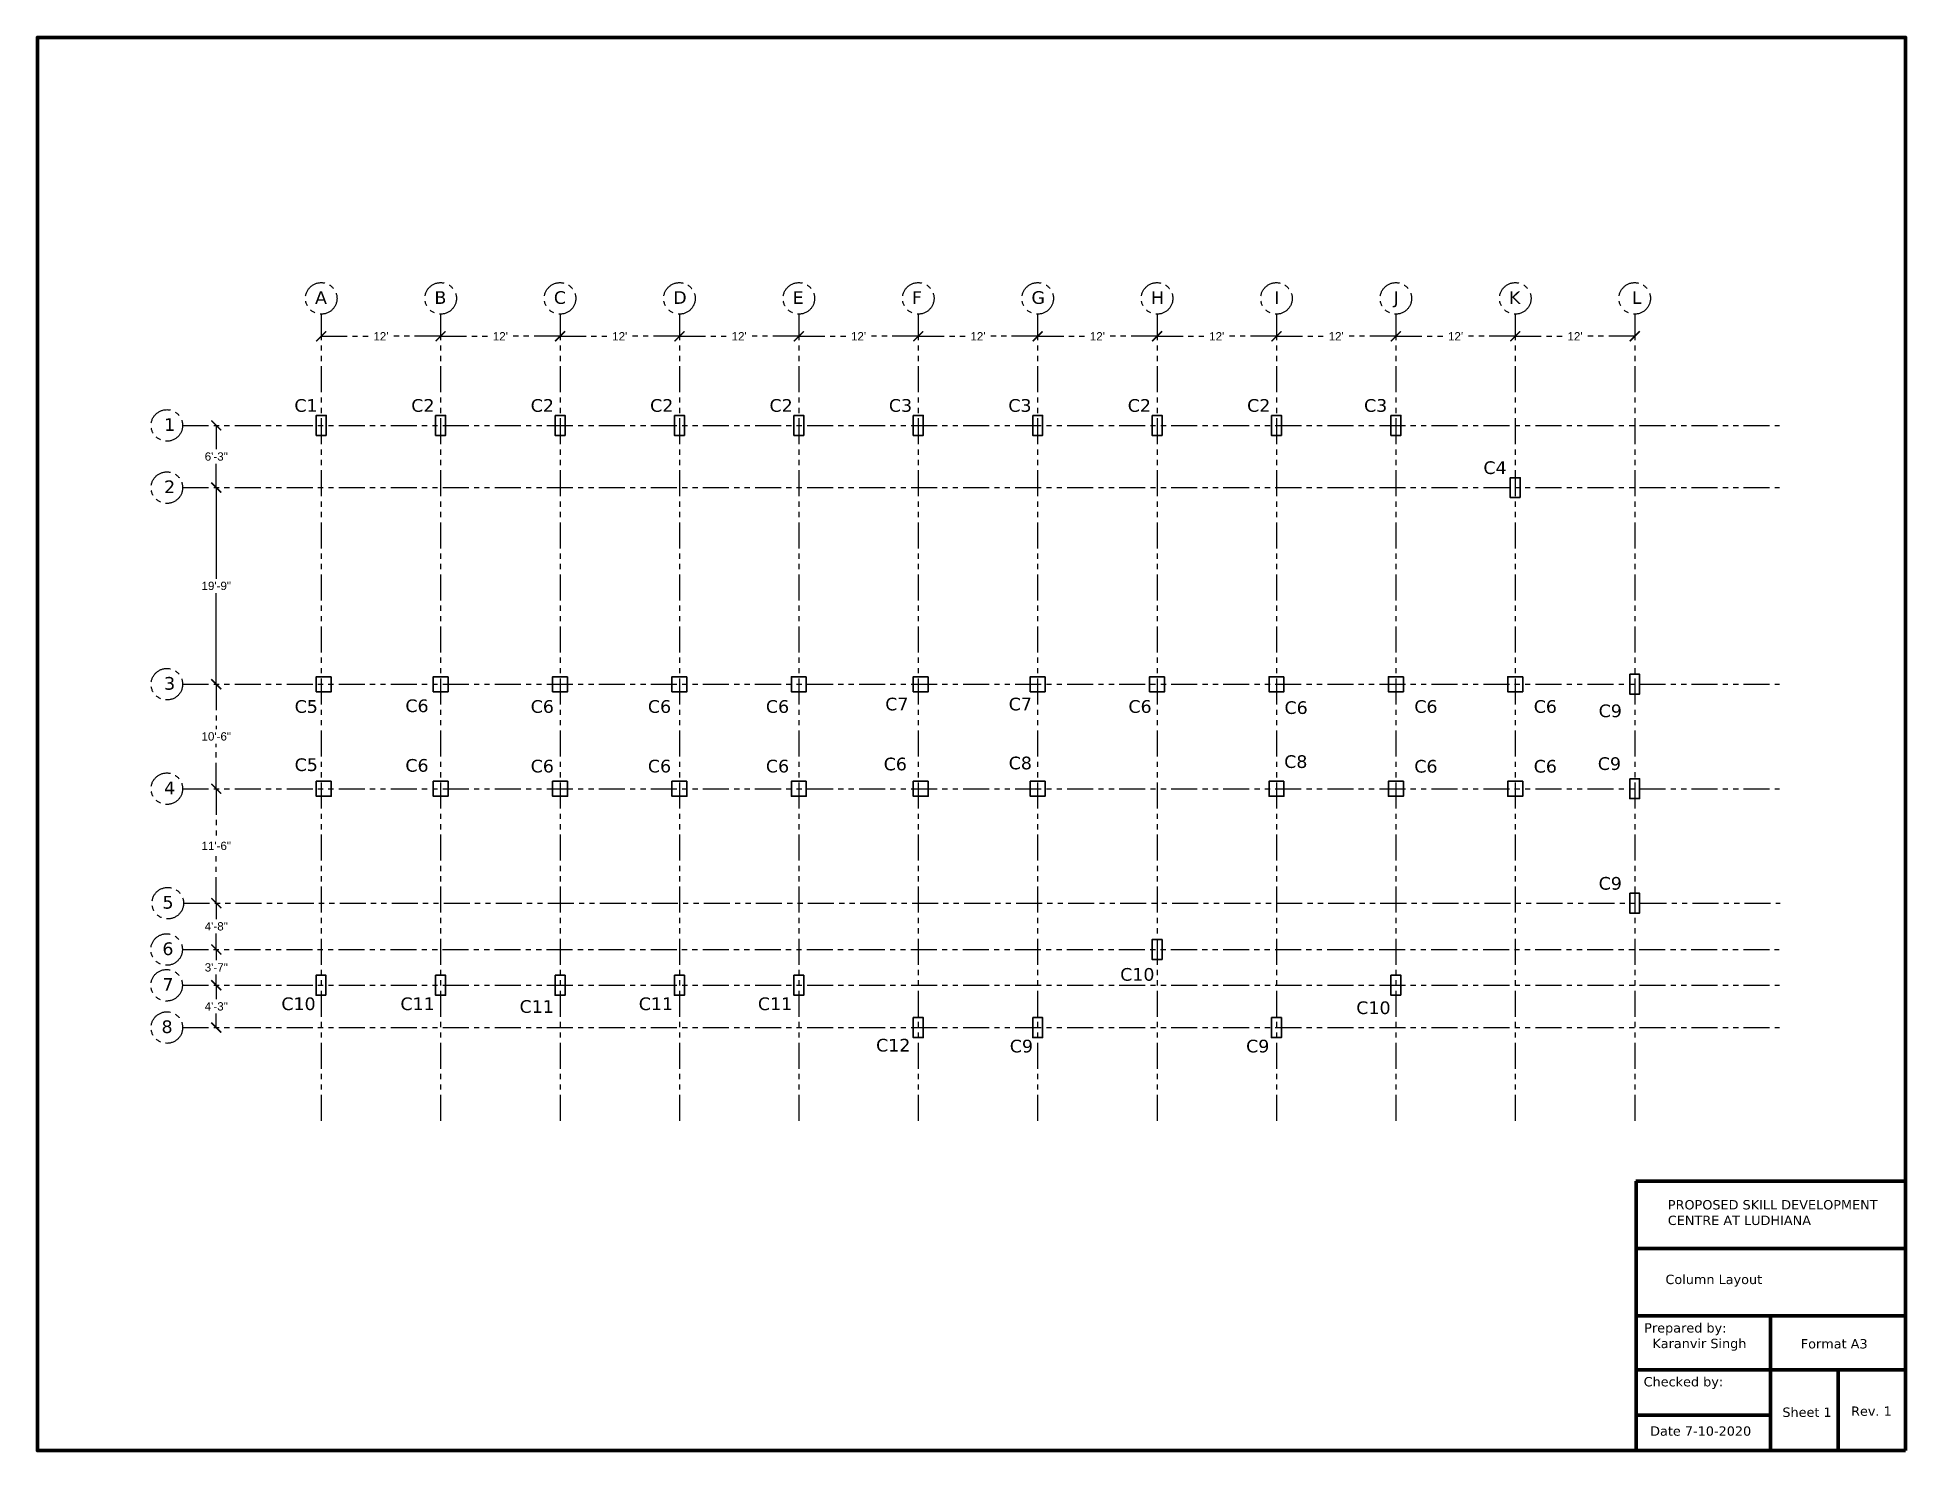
# Model space of a CAD drawing. Header units: feet. Extents: x 15113 to 123217, y -97269 to -8247.
# Drawn here: x 52892 to 55145, y -46489 to -44785 of the extents above; entities that cross this region are included whole.
import ezdxf

# ---------------------------------------------------------------- set-up
doc = ezdxf.new("R2010")
doc.units = ezdxf.units.FT
doc.header["$LTSCALE"] = 50.2
doc.header["$MEASUREMENT"] = 0
doc.header["$PDMODE"] = 3
doc.linetypes.add('PHANTOM2', pattern=[1.25, 0.625, -0.125, 0.125, -0.125, 0.125, -0.125])
doc.layers.get('0').update_dxf_attribs({"lineweight": 35})
for name, color, linetype, lineweight in [('drg seal', 250, 'Continuous', 120), ('Str Beam', 10, 'Continuous', 35), ('Str Column', 50, 'Continuous', 35), ('Str LBL', 3, 'Continuous', 35)]:
    doc.layers.add(name, color=color, linetype=linetype, lineweight=lineweight)
doc.layers.add('drg seal txt', color=7, linetype='Continuous')
doc.layers.add('Str grid', color=7, linetype='Continuous', true_color=0x17d337)
doc.styles.get("Standard").update_dxf_attribs({"font": 'arial.ttf'})
doc.dimstyles.new('Copy of Standard', dxfattribs={"dimscale": 40, "dimtxt": 0.25, "dimasz": 0.3, "dimexe": 0.18, "dimexo": 5, "dimgap": 0.09, "dimtad": 0, "dimtih": 1, "dimtoh": 1, "dimdec": 0, "dimzin": 0, "dimdsep": 46, "dimlunit": 4, "dimtxsty": 'Standard', "dimcen": 0.2, "dimse1": 1, "dimse2": 1, "dimadec": 0, "dimazin": 0, "dimtfac": 1, "dimtdec": 0, "dimtofl": 0, "dimtmove": 0, "dimatfit": 3, "dimfxl": 1, "dimtolj": 1, "dimtzin": 0, "dimarcsym": 0})

msp = doc.modelspace()

# ---------------------------------------------------------------- texts
at = {"layer": 'drg seal txt', "attachment_point": 1}
for s, insert, char_height, width in [('{\\fVerdana|b0|i0|c0|p34;A}', (53227.21058, -45091.23688), 15.2852164, 2687.8083334), ('{\\fVerdana|b0|i0|c0|p34;B}', (53371.21058, -45091.23648), 15.2852164, 2687.8083334), ('{\\fVerdana|b0|i0|c0|p34;C}', (53515.21058, -45091.23648), 15.2852164, 2687.8083334), ('{\\fVerdana|b0|i0|c0|p34;D}', (53659.21058, -45091.23648), 15.2852164, 2687.8083334), ('{\\fVerdana|b0|i0|c0|p34;E}', (53803.21058, -45091.23648), 15.2852164, 2687.8083334), ('{\\fVerdana|b0|i0|c0|p34;F}', (53947.21058, -45091.23648), 15.2852164, 2687.8083334), ('{\\fVerdana|b0|i0|c0|p34;G}', (54091.21058, -45091.23648), 15.2852164, 2687.8083334), ('{\\fVerdana|b0|i0|c0|p34;H}', (54235.21058, -45091.23648), 15.2852164, 2687.8083334), ('{\\fVerdana|b0|i0|c0|p34;I}', (54383.94224, -45091.23648), 15.2852164, 2687.8083334), ('{\\fVerdana|b0|i0|c0|p34;J}', (54527.94224, -45091.23609), 15.2852164, 2687.8083334), ('{\\fVerdana|b0|i0|c0|p34;K}', (54667.21058, -45091.23609), 15.2852164, 2687.8083334), ('{\\fVerdana|b0|i0|c0|p34;L}', (54815.26525, -45091.23609), 15.2852164, 2687.8083334), ('{\\fVerdana|b0|i0|c0|p34;1}', (53045.21477, -45244.43423), 15.2852164, 2687.8083334), ('{\\fVerdana|b0|i0|c0|p34;2}', (53045.21477, -45319.43403), 15.2852164, 2687.8083334), ('{\\fVerdana|b0|i0|c0|p34;3}', (53045.20854, -45556.43403), 15.2852164, 2687.8083334), ('{\\fVerdana|b0|i0|c0|p34;4}', (53045.20854, -45682.43403), 15.2852164, 2687.8083334), ('{\\fVerdana|b0|i0|c0|p34;5}', (53043.20981, -45820.43403), 15.2852164, 2687.8083334), ('{\\fVerdana|b0|i0|c0|p34;6}', (53043.1371, -45876.36074), 15.2852164, 2687.8083334), ('{\\fVerdana|b0|i0|c0|p34;7}', (53043.15273, -45919.43384), 15.2852164, 2687.8083334), ('{\\fVerdana|b0|i0|c0|p34;8}', (53042.07686, -45970.43403), 15.2852164, 2687.8083334), ('{\\fVerdana|b0|i0|c0|p34;PROPOSED SKILL DEVELOPMENT\\PCENTRE AT LUDHIANA}', (54858.69594, -46187.10186), 11.266733, 1981.1835225), ('{\\fVerdana|b0|i0|c0|p34;Column Layout}', (54855.79193, -46277.09884), 11.266733, 190.8526305), ('{\\fVerdana|b0|i0|c0|p34;Prepared by:\\P  Karanvir Singh}', (54830.17381, -46335.55381), 11.266733, 1981.1835225), ('{\\fVerdana|b0|i0|c0|p34;Format A3}', (55019.00253, -46354.73364), 11.266733, 1981.1835225), ('{\\fVerdana|b0|i0|c0|p34;Checked by:}', (54829.50384, -46400.47449), 11.266733, 1981.1835225), ('{\\fVerdana|b0|i0|c0|p34;Rev. 1}', (55079.65599, -46435.95831), 11.266733, 1981.1835225), ('{\\fVerdana|b0|i0|c0|p34;Sheet 1}', (54996.80244, -46437.24341), 11.266733, 1981.1835225), ('{\\fVerdana|b0|i0|c0|p34;Date 7-10-2020}', (54837.35325, -46459.94816), 11.266733, 1981.1835225)]:
    msp.add_mtext(s, dxfattribs=dict(at, insert=insert, char_height=char_height, width=width))
at = {"layer": 'Str LBL', "char_height": 15.2852164, "width": 28.177633, "attachment_point": 1}
for s, insert in [('{\\fVerdana|b0|i0|c0|p34;C1}', (53202.29457, -45221.35325)), ('{\\fVerdana|b0|i0|c0|p34;C2}', (53343.29457, -45221.35325)), ('{\\fVerdana|b0|i0|c0|p34;C2}', (53487.29457, -45221.35325)), ('{\\fVerdana|b0|i0|c0|p34;C2}', (53631.29457, -45221.35325)), ('{\\fVerdana|b0|i0|c0|p34;C2}', (53775.29457, -45221.35325)), ('{\\fVerdana|b0|i0|c0|p34;C3}', (53919.29457, -45221.35325)), ('{\\fVerdana|b0|i0|c0|p34;C3}', (54063.29457, -45221.35325)), ('{\\fVerdana|b0|i0|c0|p34;C2}', (54207.29457, -45221.35325)), ('{\\fVerdana|b0|i0|c0|p34;C2}', (54351.29457, -45221.35325)), ('{\\fVerdana|b0|i0|c0|p34;C3}', (54492.29457, -45221.35325)), ('{\\fVerdana|b0|i0|c0|p34;C4}', (54636.29457, -45296.35325)), ('{\\fVerdana|b0|i0|c0|p34;C5}', (53202.64167, -45584.30715)), ('{\\fVerdana|b0|i0|c0|p34;C6}', (53336.17473, -45583.45181)), ('{\\fVerdana|b0|i0|c0|p34;C6}', (53487.30382, -45584.30715)), ('{\\fVerdana|b0|i0|c0|p34;C6}', (53628.67943, -45584.30715)), ('{\\fVerdana|b0|i0|c0|p34;C6}', (53770.96653, -45584.30715)), ('{\\fVerdana|b0|i0|c0|p34;C7}', (53914.91091, -45581.37314)), ('{\\fVerdana|b0|i0|c0|p34;C7}', (54063.78545, -45581.37314)), ('{\\fVerdana|b0|i0|c0|p34;C6}', (54208.16678, -45584.30715)), ('{\\fVerdana|b0|i0|c0|p34;C6}', (54396.39341, -45585.65879)), ('{\\fVerdana|b0|i0|c0|p34;C6}', (54552.94653, -45584.30715)), ('{\\fVerdana|b0|i0|c0|p34;C6}', (54696.94653, -45584.30715)), ('{\\fVerdana|b0|i0|c0|p34;C9}', (54775.25106, -45589.56609)), ('{\\fVerdana|b0|i0|c0|p34;C5}', (53202.64167, -45654.49807)), ('{\\fVerdana|b0|i0|c0|p34;C6}', (53336.17473, -45655.32337)), ('{\\fVerdana|b0|i0|c0|p34;C6}', (53487.30382, -45656.17871)), ('{\\fVerdana|b0|i0|c0|p34;C6}', (53628.67943, -45656.17871)), ('{\\fVerdana|b0|i0|c0|p34;C6}', (53770.96653, -45656.17871)), ('{\\fVerdana|b0|i0|c0|p34;C6}', (53913.03768, -45653.64273)), ('{\\fVerdana|b0|i0|c0|p34;C8}', (54063.78545, -45652.43904)), ('{\\fVerdana|b0|i0|c0|p34;C8}', (54396.01208, -45650.79068)), ('{\\fVerdana|b0|i0|c0|p34;C6}', (54552.94653, -45656.41305)), ('{\\fVerdana|b0|i0|c0|p34;C6}', (54696.94653, -45656.41305)), ('{\\fVerdana|b0|i0|c0|p34;C9}', (54774.22172, -45653.21124)), ('{\\fVerdana|b0|i0|c0|p34;C9}', (54775.25106, -45797.54498)), ('{\\fVerdana|b0|i0|c0|p34;C10}', (54198.23438, -45907.32823)), ('{\\fVerdana|b0|i0|c0|p34;C10}', (53186.62112, -45942.76462)), ('{\\fVerdana|b0|i0|c0|p34;C11}', (53330.21704, -45942.76462)), ('{\\fVerdana|b0|i0|c0|p34;C11}', (53473.93066, -45946.06479)), ('{\\fVerdana|b0|i0|c0|p34;C11}', (53617.64428, -45942.76462)), ('{\\fVerdana|b0|i0|c0|p34;C11}', (53761.35751, -45942.76462)), ('{\\fVerdana|b0|i0|c0|p34;C10}', (54482.9714, -45947.52196)), ('{\\fVerdana|b0|i0|c0|p34;C12}', (53903.85457, -45992.701)), ('{\\fVerdana|b0|i0|c0|p34;C9}', (54065.08419, -45993.76462)), ('{\\fVerdana|b0|i0|c0|p34;C9}', (54350.08419, -45993.76462))]:
    msp.add_mtext(s, dxfattribs=dict(at, insert=insert))

# ---------------------------------------------------------------- blocks, each defined once
blk = doc.blocks.new('_ArchTick')
at = {"color": 0, "linetype": 'ByBlock', "const_width": 0.15}
blk.add_lwpolyline([(-0.5, -0.5), (0.5, 0.5)], dxfattribs=at)
blk = doc.blocks.new('*D851')
at = {"layer": 'Defpoints', "color": 0, "linetype": 'PHANTOM2', "transparency": 16777216}
for p in [(53234.7, -45145.6), (53378.7, -45145.6), (53378.7, -45145.6)]:
    blk.add_point(p, dxfattribs=at)
at = {"layer": 'Str grid', "color": 0, "linetype": 'PHANTOM2', "lineweight": -2, "transparency": 16777216}
for p, q in [((53234.7, -45145.6), (53295.1, -45145.6)), ((53378.7, -45145.6), (53318.3, -45145.6))]:
    blk.add_line(p, q, dxfattribs=at)
at = {"layer": 'Str grid', "color": 0, "linetype": 'PHANTOM2', "lineweight": -2, "transparency": 16777216, "xscale": 12, "yscale": 12, "zscale": 12, "rotation": 180}
blk.add_blockref('_ArchTick', (53234.7, -45145.6), dxfattribs=at)
at = {"layer": 'Str grid', "color": 0, "linetype": 'PHANTOM2', "lineweight": -2, "transparency": 16777216, "xscale": 12, "yscale": 12, "zscale": 12}
blk.add_blockref('_ArchTick', (53378.7, -45145.6), dxfattribs=at)
at = {"layer": 'Str grid', "color": 0, "linetype": 'PHANTOM2', "transparency": 16777216, "insert": (53306.7, -45145.6), "char_height": 10, "attachment_point": 5}
blk.add_mtext("\\A1;12'", dxfattribs=at)
blk = doc.blocks.new('*D852')
at = {"layer": 'Defpoints', "color": 0, "linetype": 'PHANTOM2', "transparency": 16777216}
for p in [(53378.7, -45145.6), (53522.7, -45145.6), (53522.7, -45145.6)]:
    blk.add_point(p, dxfattribs=at)
at = {"layer": 'Str grid', "color": 0, "linetype": 'PHANTOM2', "lineweight": -2, "transparency": 16777216}
for p, q in [((53378.7, -45145.6), (53439.1, -45145.6)), ((53522.7, -45145.6), (53462.3, -45145.6))]:
    blk.add_line(p, q, dxfattribs=at)
at = {"layer": 'Str grid', "color": 0, "linetype": 'PHANTOM2', "lineweight": -2, "transparency": 16777216, "xscale": 12, "yscale": 12, "zscale": 12, "rotation": 180}
blk.add_blockref('_ArchTick', (53378.7, -45145.6), dxfattribs=at)
at = {"layer": 'Str grid', "color": 0, "linetype": 'PHANTOM2', "lineweight": -2, "transparency": 16777216, "xscale": 12, "yscale": 12, "zscale": 12}
blk.add_blockref('_ArchTick', (53522.7, -45145.6), dxfattribs=at)
at = {"layer": 'Str grid', "color": 0, "linetype": 'PHANTOM2', "transparency": 16777216, "insert": (53450.7, -45145.6), "char_height": 10, "attachment_point": 5}
blk.add_mtext("\\A1;12'", dxfattribs=at)
blk = doc.blocks.new('*D853')
at = {"layer": 'Defpoints', "color": 0, "linetype": 'PHANTOM2', "transparency": 16777216}
for p in [(53522.7, -45145.6), (53666.7, -45145.6), (53666.7, -45145.6)]:
    blk.add_point(p, dxfattribs=at)
at = {"layer": 'Str grid', "color": 0, "linetype": 'PHANTOM2', "lineweight": -2, "transparency": 16777216}
for p, q in [((53522.7, -45145.6), (53583.1, -45145.6)), ((53666.7, -45145.6), (53606.3, -45145.6))]:
    blk.add_line(p, q, dxfattribs=at)
at = {"layer": 'Str grid', "color": 0, "linetype": 'PHANTOM2', "lineweight": -2, "transparency": 16777216, "xscale": 12, "yscale": 12, "zscale": 12, "rotation": 180}
blk.add_blockref('_ArchTick', (53522.7, -45145.6), dxfattribs=at)
at = {"layer": 'Str grid', "color": 0, "linetype": 'PHANTOM2', "lineweight": -2, "transparency": 16777216, "xscale": 12, "yscale": 12, "zscale": 12}
blk.add_blockref('_ArchTick', (53666.7, -45145.6), dxfattribs=at)
at = {"layer": 'Str grid', "color": 0, "linetype": 'PHANTOM2', "transparency": 16777216, "insert": (53594.7, -45145.6), "char_height": 10, "attachment_point": 5}
blk.add_mtext("\\A1;12'", dxfattribs=at)
blk = doc.blocks.new('*D854')
at = {"layer": 'Defpoints', "color": 0, "linetype": 'PHANTOM2', "transparency": 16777216}
for p in [(53666.7, -45145.6), (53810.7, -45145.6), (53810.7, -45145.6)]:
    blk.add_point(p, dxfattribs=at)
at = {"layer": 'Str grid', "color": 0, "linetype": 'PHANTOM2', "lineweight": -2, "transparency": 16777216}
for p, q in [((53666.7, -45145.6), (53727.1, -45145.6)), ((53810.7, -45145.6), (53750.3, -45145.6))]:
    blk.add_line(p, q, dxfattribs=at)
at = {"layer": 'Str grid', "color": 0, "linetype": 'PHANTOM2', "lineweight": -2, "transparency": 16777216, "xscale": 12, "yscale": 12, "zscale": 12, "rotation": 180}
blk.add_blockref('_ArchTick', (53666.7, -45145.6), dxfattribs=at)
at = {"layer": 'Str grid', "color": 0, "linetype": 'PHANTOM2', "lineweight": -2, "transparency": 16777216, "xscale": 12, "yscale": 12, "zscale": 12}
blk.add_blockref('_ArchTick', (53810.7, -45145.6), dxfattribs=at)
at = {"layer": 'Str grid', "color": 0, "linetype": 'PHANTOM2', "transparency": 16777216, "insert": (53738.7, -45145.6), "char_height": 10, "attachment_point": 5}
blk.add_mtext("\\A1;12'", dxfattribs=at)
blk = doc.blocks.new('*D855')
at = {"layer": 'Defpoints', "color": 0, "linetype": 'PHANTOM2', "transparency": 16777216}
for p in [(53810.7, -45145.6), (53954.7, -45145.6), (53954.7, -45145.6)]:
    blk.add_point(p, dxfattribs=at)
at = {"layer": 'Str grid', "color": 0, "linetype": 'PHANTOM2', "lineweight": -2, "transparency": 16777216}
for p, q in [((53810.7, -45145.6), (53871.1, -45145.6)), ((53954.7, -45145.6), (53894.3, -45145.6))]:
    blk.add_line(p, q, dxfattribs=at)
at = {"layer": 'Str grid', "color": 0, "linetype": 'PHANTOM2', "lineweight": -2, "transparency": 16777216, "xscale": 12, "yscale": 12, "zscale": 12, "rotation": 180}
blk.add_blockref('_ArchTick', (53810.7, -45145.6), dxfattribs=at)
at = {"layer": 'Str grid', "color": 0, "linetype": 'PHANTOM2', "lineweight": -2, "transparency": 16777216, "xscale": 12, "yscale": 12, "zscale": 12}
blk.add_blockref('_ArchTick', (53954.7, -45145.6), dxfattribs=at)
at = {"layer": 'Str grid', "color": 0, "linetype": 'PHANTOM2', "transparency": 16777216, "insert": (53882.7, -45145.6), "char_height": 10, "attachment_point": 5}
blk.add_mtext("\\A1;12'", dxfattribs=at)
blk = doc.blocks.new('*D856')
at = {"layer": 'Defpoints', "color": 0, "linetype": 'PHANTOM2', "transparency": 16777216}
for p in [(53954.7, -45145.6), (54098.7, -45145.6), (54098.7, -45145.6)]:
    blk.add_point(p, dxfattribs=at)
at = {"layer": 'Str grid', "color": 0, "linetype": 'PHANTOM2', "lineweight": -2, "transparency": 16777216}
for p, q in [((53954.7, -45145.6), (54015.1, -45145.6)), ((54098.7, -45145.6), (54038.3, -45145.6))]:
    blk.add_line(p, q, dxfattribs=at)
at = {"layer": 'Str grid', "color": 0, "linetype": 'PHANTOM2', "lineweight": -2, "transparency": 16777216, "xscale": 12, "yscale": 12, "zscale": 12, "rotation": 180}
blk.add_blockref('_ArchTick', (53954.7, -45145.6), dxfattribs=at)
at = {"layer": 'Str grid', "color": 0, "linetype": 'PHANTOM2', "lineweight": -2, "transparency": 16777216, "xscale": 12, "yscale": 12, "zscale": 12}
blk.add_blockref('_ArchTick', (54098.7, -45145.6), dxfattribs=at)
at = {"layer": 'Str grid', "color": 0, "linetype": 'PHANTOM2', "transparency": 16777216, "insert": (54026.7, -45145.6), "char_height": 10, "attachment_point": 5}
blk.add_mtext("\\A1;12'", dxfattribs=at)
blk = doc.blocks.new('*D857')
at = {"layer": 'Defpoints', "color": 0, "linetype": 'PHANTOM2', "transparency": 16777216}
for p in [(54098.7, -45145.6), (54242.7, -45145.6), (54242.7, -45145.6)]:
    blk.add_point(p, dxfattribs=at)
at = {"layer": 'Str grid', "color": 0, "linetype": 'PHANTOM2', "lineweight": -2, "transparency": 16777216}
for p, q in [((54098.7, -45145.6), (54159.1, -45145.6)), ((54242.7, -45145.6), (54182.3, -45145.6))]:
    blk.add_line(p, q, dxfattribs=at)
at = {"layer": 'Str grid', "color": 0, "linetype": 'PHANTOM2', "lineweight": -2, "transparency": 16777216, "xscale": 12, "yscale": 12, "zscale": 12, "rotation": 180}
blk.add_blockref('_ArchTick', (54098.7, -45145.6), dxfattribs=at)
at = {"layer": 'Str grid', "color": 0, "linetype": 'PHANTOM2', "lineweight": -2, "transparency": 16777216, "xscale": 12, "yscale": 12, "zscale": 12}
blk.add_blockref('_ArchTick', (54242.7, -45145.6), dxfattribs=at)
at = {"layer": 'Str grid', "color": 0, "linetype": 'PHANTOM2', "transparency": 16777216, "insert": (54170.7, -45145.6), "char_height": 10, "attachment_point": 5}
blk.add_mtext("\\A1;12'", dxfattribs=at)
blk = doc.blocks.new('*D858')
at = {"layer": 'Defpoints', "color": 0, "linetype": 'PHANTOM2', "transparency": 16777216}
for p in [(54242.7, -45145.6), (54386.7, -45145.6), (54386.7, -45145.6)]:
    blk.add_point(p, dxfattribs=at)
at = {"layer": 'Str grid', "color": 0, "linetype": 'PHANTOM2', "lineweight": -2, "transparency": 16777216}
for p, q in [((54242.7, -45145.6), (54303.1, -45145.6)), ((54386.7, -45145.6), (54326.3, -45145.6))]:
    blk.add_line(p, q, dxfattribs=at)
at = {"layer": 'Str grid', "color": 0, "linetype": 'PHANTOM2', "lineweight": -2, "transparency": 16777216, "xscale": 12, "yscale": 12, "zscale": 12, "rotation": 180}
blk.add_blockref('_ArchTick', (54242.7, -45145.6), dxfattribs=at)
at = {"layer": 'Str grid', "color": 0, "linetype": 'PHANTOM2', "lineweight": -2, "transparency": 16777216, "xscale": 12, "yscale": 12, "zscale": 12}
blk.add_blockref('_ArchTick', (54386.7, -45145.6), dxfattribs=at)
at = {"layer": 'Str grid', "color": 0, "linetype": 'PHANTOM2', "transparency": 16777216, "insert": (54314.7, -45145.6), "char_height": 10, "attachment_point": 5}
blk.add_mtext("\\A1;12'", dxfattribs=at)
blk = doc.blocks.new('*D859')
at = {"layer": 'Defpoints', "color": 0, "linetype": 'PHANTOM2', "transparency": 16777216}
for p in [(54386.7, -45145.6), (54530.7, -45145.6), (54530.7, -45145.6)]:
    blk.add_point(p, dxfattribs=at)
at = {"layer": 'Str grid', "color": 0, "linetype": 'PHANTOM2', "lineweight": -2, "transparency": 16777216}
for p, q in [((54386.7, -45145.6), (54447.1, -45145.6)), ((54530.7, -45145.6), (54470.3, -45145.6))]:
    blk.add_line(p, q, dxfattribs=at)
at = {"layer": 'Str grid', "color": 0, "linetype": 'PHANTOM2', "lineweight": -2, "transparency": 16777216, "xscale": 12, "yscale": 12, "zscale": 12, "rotation": 180}
blk.add_blockref('_ArchTick', (54386.7, -45145.6), dxfattribs=at)
at = {"layer": 'Str grid', "color": 0, "linetype": 'PHANTOM2', "lineweight": -2, "transparency": 16777216, "xscale": 12, "yscale": 12, "zscale": 12}
blk.add_blockref('_ArchTick', (54530.7, -45145.6), dxfattribs=at)
at = {"layer": 'Str grid', "color": 0, "linetype": 'PHANTOM2', "transparency": 16777216, "insert": (54458.7, -45145.6), "char_height": 10, "attachment_point": 5}
blk.add_mtext("\\A1;12'", dxfattribs=at)
blk = doc.blocks.new('*D860')
at = {"layer": 'Defpoints', "color": 0, "linetype": 'PHANTOM2', "transparency": 16777216}
for p in [(54530.7, -45145.6), (54674.7, -45145.6), (54674.7, -45145.6)]:
    blk.add_point(p, dxfattribs=at)
at = {"layer": 'Str grid', "color": 0, "linetype": 'PHANTOM2', "lineweight": -2, "transparency": 16777216}
for p, q in [((54530.7, -45145.6), (54591.1, -45145.6)), ((54674.7, -45145.6), (54614.3, -45145.6))]:
    blk.add_line(p, q, dxfattribs=at)
at = {"layer": 'Str grid', "color": 0, "linetype": 'PHANTOM2', "lineweight": -2, "transparency": 16777216, "xscale": 12, "yscale": 12, "zscale": 12, "rotation": 180}
blk.add_blockref('_ArchTick', (54530.7, -45145.6), dxfattribs=at)
at = {"layer": 'Str grid', "color": 0, "linetype": 'PHANTOM2', "lineweight": -2, "transparency": 16777216, "xscale": 12, "yscale": 12, "zscale": 12}
blk.add_blockref('_ArchTick', (54674.7, -45145.6), dxfattribs=at)
at = {"layer": 'Str grid', "color": 0, "linetype": 'PHANTOM2', "transparency": 16777216, "insert": (54602.7, -45145.6), "char_height": 10, "attachment_point": 5}
blk.add_mtext("\\A1;12'", dxfattribs=at)
blk = doc.blocks.new('*D861')
at = {"layer": 'Defpoints', "color": 0, "linetype": 'PHANTOM2', "transparency": 16777216}
for p in [(54674.7, -45145.6), (54818.7, -45145.6), (54818.7, -45145.6)]:
    blk.add_point(p, dxfattribs=at)
at = {"layer": 'Str grid', "color": 0, "linetype": 'PHANTOM2', "lineweight": -2, "transparency": 16777216}
for p, q in [((54674.7, -45145.6), (54735.1, -45145.6)), ((54818.7, -45145.6), (54758.3, -45145.6))]:
    blk.add_line(p, q, dxfattribs=at)
at = {"layer": 'Str grid', "color": 0, "linetype": 'PHANTOM2', "lineweight": -2, "transparency": 16777216, "xscale": 12, "yscale": 12, "zscale": 12, "rotation": 180}
blk.add_blockref('_ArchTick', (54674.7, -45145.6), dxfattribs=at)
at = {"layer": 'Str grid', "color": 0, "linetype": 'PHANTOM2', "lineweight": -2, "transparency": 16777216, "xscale": 12, "yscale": 12, "zscale": 12}
blk.add_blockref('_ArchTick', (54818.7, -45145.6), dxfattribs=at)
at = {"layer": 'Str grid', "color": 0, "linetype": 'PHANTOM2', "transparency": 16777216, "insert": (54746.7, -45145.6), "char_height": 10, "attachment_point": 5}
blk.add_mtext("\\A1;12'", dxfattribs=at)
blk = doc.blocks.new('*D880')
at = {"layer": 'Defpoints', "color": 0, "linetype": 'PHANTOM2', "transparency": 16777216}
for p in [(53108.1, -45565.1), (53108.1, -45691.1), (53108.1, -45691.1)]:
    blk.add_point(p, dxfattribs=at)
at = {"layer": 'Str grid', "color": 0, "linetype": 'PHANTOM2', "lineweight": -2, "transparency": 16777216}
for p, q in [((53108.1, -45565.1), (53108.1, -45619.4)), ((53108.1, -45691.1), (53108.1, -45636.8))]:
    blk.add_line(p, q, dxfattribs=at)
at = {"layer": 'Str grid', "color": 0, "linetype": 'PHANTOM2', "lineweight": -2, "transparency": 16777216, "xscale": 12, "yscale": 12, "zscale": 12}
for p, rotation in [((53108.1, -45565.1), 90), ((53108.1, -45691.1), 270)]:
    blk.add_blockref('_ArchTick', p, dxfattribs=dict(at, rotation=rotation))
at = {"layer": 'Str grid', "color": 0, "linetype": 'PHANTOM2', "transparency": 16777216, "insert": (53108.1, -45628.1), "char_height": 10, "attachment_point": 5}
blk.add_mtext('\\A1;10\'-6"', dxfattribs=at)
blk = doc.blocks.new('*D881')
at = {"layer": 'Defpoints', "color": 0, "linetype": 'PHANTOM2', "transparency": 16777216}
for p in [(53108.1, -45691.1), (53108.1, -45829.1), (53108.1, -45829.1)]:
    blk.add_point(p, dxfattribs=at)
at = {"layer": 'Str grid', "color": 0, "linetype": 'PHANTOM2', "lineweight": -2, "transparency": 16777216}
for p, q in [((53108.1, -45691.1), (53108.1, -45751.4)), ((53108.1, -45829.1), (53108.1, -45768.8))]:
    blk.add_line(p, q, dxfattribs=at)
at = {"layer": 'Str grid', "color": 0, "linetype": 'PHANTOM2', "lineweight": -2, "transparency": 16777216, "xscale": 12, "yscale": 12, "zscale": 12}
for p, rotation in [((53108.1, -45691.1), 90), ((53108.1, -45829.1), 270)]:
    blk.add_blockref('_ArchTick', p, dxfattribs=dict(at, rotation=rotation))
at = {"layer": 'Str grid', "color": 0, "linetype": 'PHANTOM2', "transparency": 16777216, "insert": (53108.1, -45760.1), "char_height": 10, "attachment_point": 5}
blk.add_mtext('\\A1;11\'-6"', dxfattribs=at)
blk = doc.blocks.new('*D882')
at = {"layer": 'Defpoints', "color": 0, "linetype": 'PHANTOM2', "transparency": 16777216}
for p in [(53108.1, -45829.1), (53108.1, -45829.1), (53108.1, -45885)]:
    blk.add_point(p, dxfattribs=at)
at = {"layer": 'Str grid', "color": 0, "linetype": 'PHANTOM2', "lineweight": -2, "transparency": 16777216}
for p, q in [((53108.1, -45829.1), (53108.1, -45848.4)), ((53108.1, -45885), (53108.1, -45865.8))]:
    blk.add_line(p, q, dxfattribs=at)
at = {"layer": 'Str grid', "color": 0, "linetype": 'PHANTOM2', "lineweight": -2, "transparency": 16777216, "xscale": 12, "yscale": 12, "zscale": 12}
for p, rotation in [((53108.1, -45829.1), 90), ((53108.1, -45885), 270)]:
    blk.add_blockref('_ArchTick', p, dxfattribs=dict(at, rotation=rotation))
at = {"layer": 'Str grid', "color": 0, "linetype": 'PHANTOM2', "transparency": 16777216, "insert": (53108.1, -45857.1), "char_height": 10, "attachment_point": 5}
blk.add_mtext('\\A1;4\'-8"', dxfattribs=at)
blk = doc.blocks.new('*D877')
at = {"layer": 'Defpoints', "color": 0, "linetype": 'PHANTOM2', "transparency": 16777216}
for p in [(53108.1, -45885), (53108.1, -45928.1), (53108.1, -45928.1)]:
    blk.add_point(p, dxfattribs=at)
at = {"layer": 'Str grid', "color": 0, "linetype": 'PHANTOM2', "lineweight": -2, "transparency": 16777216}
for p, q in [((53108.1, -45885), (53108.1, -45897.8)), ((53108.1, -45928.1), (53108.1, -45915.3))]:
    blk.add_line(p, q, dxfattribs=at)
at = {"layer": 'Str grid', "color": 0, "linetype": 'PHANTOM2', "lineweight": -2, "transparency": 16777216, "xscale": 12, "yscale": 12, "zscale": 12}
for p, rotation in [((53108.1, -45885), 90), ((53108.1, -45928.1), 270)]:
    blk.add_blockref('_ArchTick', p, dxfattribs=dict(at, rotation=rotation))
at = {"layer": 'Str grid', "color": 0, "linetype": 'PHANTOM2', "transparency": 16777216, "insert": (53108.1, -45906.6), "char_height": 10, "attachment_point": 5}
blk.add_mtext('\\A1;3\'-7"', dxfattribs=at)
blk = doc.blocks.new('*D883')
at = {"layer": 'Defpoints', "color": 0, "linetype": 'PHANTOM2', "transparency": 16777216}
for p in [(53108.1, -45928.1), (53108.1, -45979.1), (53108.1, -45979.1)]:
    blk.add_point(p, dxfattribs=at)
at = {"layer": 'Str grid', "color": 0, "linetype": 'PHANTOM2', "lineweight": -2, "transparency": 16777216}
for p, q in [((53108.1, -45928.1), (53108.1, -45944.9)), ((53108.1, -45979.1), (53108.1, -45962.3))]:
    blk.add_line(p, q, dxfattribs=at)
at = {"layer": 'Str grid', "color": 0, "linetype": 'PHANTOM2', "lineweight": -2, "transparency": 16777216, "xscale": 12, "yscale": 12, "zscale": 12}
for p, rotation in [((53108.1, -45928.1), 90), ((53108.1, -45979.1), 270)]:
    blk.add_blockref('_ArchTick', p, dxfattribs=dict(at, rotation=rotation))
at = {"layer": 'Str grid', "color": 0, "linetype": 'PHANTOM2', "transparency": 16777216, "insert": (53108.1, -45953.6), "char_height": 10, "attachment_point": 5}
blk.add_mtext('\\A1;4\'-3"', dxfattribs=at)
blk = doc.blocks.new('*D878')
at = {"layer": 'Defpoints', "color": 0, "linetype": 'PHANTOM2', "ltscale": 150, "transparency": 16777216}
for p in [(53108.1, -45328.1), (53108.1, -45328.1), (53108.1, -45565.1)]:
    blk.add_point(p, dxfattribs=at)
at = {"layer": 'Str grid', "color": 0, "linetype": 'PHANTOM2', "lineweight": -2, "ltscale": 150, "transparency": 16777216}
for p, q in [((53108.1, -45328.1), (53108.1, -45437.9)), ((53108.1, -45565.1), (53108.1, -45455.3))]:
    blk.add_line(p, q, dxfattribs=at)
at = {"layer": 'Str grid', "color": 0, "linetype": 'PHANTOM2', "lineweight": -2, "ltscale": 150, "transparency": 16777216, "xscale": 12, "yscale": 12, "zscale": 12}
for p, rotation in [((53108.1, -45328.1), 90), ((53108.1, -45565.1), 270)]:
    blk.add_blockref('_ArchTick', p, dxfattribs=dict(at, rotation=rotation))
at = {"layer": 'Str grid', "color": 0, "linetype": 'PHANTOM2', "ltscale": 150, "transparency": 16777216, "insert": (53108.1, -45446.6), "char_height": 10, "attachment_point": 5}
blk.add_mtext('\\A1;19\'-9"', dxfattribs=at)
blk = doc.blocks.new('*D879')
at = {"layer": 'Defpoints', "color": 0, "linetype": 'PHANTOM2', "ltscale": 150, "transparency": 16777216}
for p in [(53108.1, -45253.1), (53108.1, -45328.1), (53108.1, -45328.1)]:
    blk.add_point(p, dxfattribs=at)
at = {"layer": 'Str LBL', "color": 0, "linetype": 'PHANTOM2', "lineweight": -2, "ltscale": 150, "transparency": 16777216}
for p, q in [((53108.1, -45253.1), (53108.1, -45281.9)), ((53108.1, -45328.1), (53108.1, -45299.3))]:
    blk.add_line(p, q, dxfattribs=at)
at = {"layer": 'Str LBL', "color": 0, "linetype": 'PHANTOM2', "lineweight": -2, "ltscale": 150, "transparency": 16777216, "xscale": 12, "yscale": 12, "zscale": 12}
for p, rotation in [((53108.1, -45253.1), 90), ((53108.1, -45328.1), 270)]:
    blk.add_blockref('_ArchTick', p, dxfattribs=dict(at, rotation=rotation))
at = {"layer": 'Str LBL', "color": 0, "linetype": 'PHANTOM2', "ltscale": 150, "transparency": 16777216, "insert": (53108.1, -45290.6), "char_height": 10, "attachment_point": 5}
blk.add_mtext('\\A1;6\'-3"', dxfattribs=at)

# ---------------------------------------------------------------- dimensions: what is measured, and where the dimension line sits
at = {"layer": 'Str grid', "color": 0, "linetype": 'PHANTOM2'}
for base, p1, p2, picture, middle in [((53378.69426, -45145.63512), (53234.69426, -45145.63512), (53378.69426, -45145.63512), '*D851', (53306.69426, -45145.63512)), ((53522.69426, -45145.63512), (53378.69426, -45145.63512), (53522.69426, -45145.63512), '*D852', (53450.69426, -45145.63512)), ((53666.69426, -45145.63512), (53522.69426, -45145.63512), (53666.69426, -45145.63512), '*D853', (53594.69426, -45145.63512)), ((53810.69426, -45145.63512), (53666.69426, -45145.63512), (53810.69426, -45145.63512), '*D854', (53738.69426, -45145.63512)), ((53954.69426, -45145.63512), (53810.69426, -45145.63512), (53954.69426, -45145.63512), '*D855', (53882.69426, -45145.63512)), ((54098.69426, -45145.63512), (53954.69426, -45145.63512), (54098.69426, -45145.63512), '*D856', (54026.69426, -45145.63512)), ((54242.69426, -45145.63512), (54098.69426, -45145.63512), (54242.69426, -45145.63512), '*D857', (54170.69426, -45145.63512)), ((54386.69426, -45145.63512), (54242.69426, -45145.63512), (54386.69426, -45145.63512), '*D858', (54314.69426, -45145.63512)), ((54530.69426, -45145.63512), (54386.69426, -45145.63512), (54530.69426, -45145.63512), '*D859', (54458.69426, -45145.63512)), ((54674.69426, -45145.63512), (54530.69426, -45145.63512), (54674.69426, -45145.63512), '*D860', (54602.69426, -45145.63512)), ((54818.69426, -45145.63512), (54674.69426, -45145.63512), (54818.69426, -45145.63512), '*D861', (54746.69426, -45145.63512))]:
    dim = msp.add_linear_dim(base=base, p1=p1, p2=p2, dimstyle='Copy of Standard', override={"dimblk": 'ArchTick'}, dxfattribs=at)
    dim.commit()
    dim.dimension.update_dxf_attribs({"geometry": picture, "text_midpoint": middle})
at = {"layer": 'Str grid', "color": 0, "linetype": 'PHANTOM2', "ltscale": 150}
dim = msp.add_linear_dim(base=(53108.14789, -45328.09257), p1=(53108.14789, -45565.09257), p2=(53108.14789, -45328.09257), angle=90, dimstyle='Copy of Standard', override={"dimblk": 'ArchTick'}, dxfattribs=at)
dim.commit()
dim.dimension.update_dxf_attribs({"geometry": '*D878', "text_midpoint": (53108.14789, -45446.59257)})
at = {"layer": 'Str grid', "color": 0, "linetype": 'PHANTOM2'}
for base, p1, p2, picture, middle in [((53108.14789, -45691.09257), (53108.14789, -45565.09257), (53108.14789, -45691.09257), '*D880', (53108.14789, -45628.09257)), ((53108.14789, -45829.09257), (53108.14789, -45691.09257), (53108.14789, -45829.09257), '*D881', (53108.14789, -45760.09257)), ((53108.14789, -45829.09257), (53108.14789, -45885.01928), (53108.14789, -45829.09257), '*D882', (53108.14789, -45857.05592)), ((53108.14789, -45928.09237), (53108.14789, -45885.01928), (53108.14789, -45928.09237), '*D877', (53108.14789, -45906.55583)), ((53108.14789, -45979.09257), (53108.14789, -45928.09237), (53108.14789, -45979.09257), '*D883', (53108.14789, -45953.59247))]:
    dim = msp.add_linear_dim(base=base, p1=p1, p2=p2, angle=90, dimstyle='Copy of Standard', override={"dimblk": 'ArchTick'}, dxfattribs=at)
    dim.commit()
    dim.dimension.update_dxf_attribs({"geometry": picture, "text_midpoint": middle})
at = {"layer": 'Str LBL', "color": 0, "linetype": 'PHANTOM2', "ltscale": 150}
dim = msp.add_linear_dim(base=(53108.14789, -45328.09257), p1=(53108.14789, -45253.09277), p2=(53108.14789, -45328.09257), angle=90, dimstyle='Copy of Standard', override={"dimblk": 'ArchTick'}, dxfattribs=at)
dim.commit()
dim.dimension.update_dxf_attribs({"geometry": '*D879', "text_midpoint": (53108.14789, -45290.59267)})

# ---------------------------------------------------------------- linework, layer by layer
at = {"layer": 'drg seal', "lineweight": 70}
for p, q in [((54820.15145, -46164.1918), (55145.15336, -46164.1918)), ((54820.45821, -46489.19371), (54820.45821, -46164.1918)), ((54820.15145, -46245.44228), (55145.15336, -46245.44228)), ((54820.15145, -46326.69276), (55145.15336, -46326.69276)), ((54982.6524, -46326.69276), (54982.6524, -46489.19371)), ((54820.45821, -46391.69314), (55145.15336, -46391.69314)), ((55063.90288, -46391.69314), (55063.90288, -46489.19371)), ((54821.28113, -46446.43129), (54983.78208, -46446.43129))]:
    msp.add_line(p, q, dxfattribs=at)
msp.add_lwpolyline([(55145.46013, -46489.19371), (55145.46013, -44785.18658), (52892.35252, -44785.18658), (52892.35252, -46489.19371), (55145.15336, -46489.19371)], dxfattribs=at)
at = {"layer": 'Str Beam', "color": 3, "linetype": 'Continuous'}
msp.add_line((54383.69426, -45967.09257), (54392.69426, -45967.09257), dxfattribs=at)
at = {"layer": 'Str Column', "linetype": 'Continuous'}
for points in [[(53240.69426, -45265.09296), (53240.69426, -45241.09296), (53228.69426, -45241.09296), (53228.69426, -45265.09257)], [(53240.69426, -45265.09296), (53240.69426, -45241.09296), (53228.69426, -45241.09296), (53228.69426, -45265.09257)], [(54680.69426, -45340.09257), (54680.69426, -45316.09257), (54668.69426, -45316.09257), (54668.69426, -45340.09218)], [(54248.69426, -45897.01948), (54248.69426, -45873.01948), (54236.69426, -45873.01948), (54236.69426, -45897.01908)], [(53240.38849, -45940.09257), (53240.38849, -45916.09257), (53228.38849, -45916.09257), (53228.38849, -45940.09218)], [(54536.69426, -45940.09257), (54536.69426, -45916.09257), (54524.69426, -45916.09257), (54524.69426, -45940.09218)]]:
    msp.add_lwpolyline(points, close=True, dxfattribs=at)
at = {"layer": 'Str Column', "color": 2, "linetype": 'Continuous'}
for points in [[(53372.69426, -45241.09257), (53384.69426, -45241.09257), (53384.69426, -45265.09257), (53372.69426, -45265.09257)], [(53516.69426, -45241.09257), (53528.69426, -45241.09257), (53528.69426, -45265.09257), (53516.69426, -45265.09257)], [(53660.69426, -45241.09257), (53672.69426, -45241.09257), (53672.69426, -45265.09257), (53660.69426, -45265.09257)], [(53804.69426, -45241.09257), (53816.69426, -45241.09257), (53816.69426, -45265.09257), (53804.69426, -45265.09257)], [(53948.69426, -45241.09257), (53960.69426, -45241.09257), (53960.69426, -45265.09257), (53948.69426, -45265.09257)], [(54092.69426, -45241.09257), (54104.69426, -45241.09257), (54104.69426, -45265.09257), (54092.69426, -45265.09257)], [(54236.69426, -45241.09257), (54248.69426, -45241.09257), (54248.69426, -45265.09257), (54236.69426, -45265.09257)], [(54380.69426, -45241.09257), (54392.69426, -45241.09257), (54392.69426, -45265.09257), (54380.69426, -45265.09257)], [(54524.69426, -45241.09218), (54536.69426, -45241.09218), (54536.69426, -45265.09218), (54524.69426, -45265.09218)], [(54812.69426, -45553.09257), (54824.69426, -45553.09257), (54824.69426, -45577.09257), (54812.69426, -45577.09257)], [(54812.69426, -45679.09257), (54824.69426, -45679.09257), (54824.69426, -45703.09257), (54812.69426, -45703.09257)], [(54812.69426, -45817.09257), (54824.69426, -45817.09257), (54824.69426, -45841.09257), (54812.69426, -45841.09257)], [(53372.68804, -45916.09257), (53384.68804, -45916.09257), (53384.68804, -45940.09257), (53372.68804, -45940.09257)], [(53516.68804, -45916.09257), (53528.68804, -45916.09257), (53528.68804, -45940.09257), (53516.68804, -45940.09257)], [(53660.68804, -45916.09257), (53672.68804, -45916.09257), (53672.68804, -45940.09257), (53660.68804, -45940.09257)], [(53804.68804, -45916.09257), (53816.68804, -45916.09257), (53816.68804, -45940.09257), (53804.68804, -45940.09257)], [(53948.68804, -45967.09257), (53960.68804, -45967.09257), (53960.68804, -45991.09257), (53948.68804, -45991.09257)], [(54092.69426, -45967.09257), (54104.69426, -45967.09257), (54104.69426, -45991.09257), (54092.69426, -45991.09257)], [(54380.69426, -45967.09257), (54392.69426, -45967.09257), (54392.69426, -45991.09257), (54380.69426, -45991.09257)]]:
    msp.add_lwpolyline(points, close=True, dxfattribs=at)
at = {"layer": 'Str Column', "color": 2}
for points in [[(53246.68804, -45556.09257), (53246.68804, -45574.09257), (53228.68804, -45574.09257), (53228.68804, -45556.09257)], [(53387.69426, -45556.09257), (53387.69426, -45574.09257), (53369.69426, -45574.09257), (53369.69426, -45556.09257)], [(53531.69426, -45556.09257), (53531.69426, -45574.09257), (53513.69426, -45574.09257), (53513.69426, -45556.09257)], [(53675.69426, -45556.09257), (53675.69426, -45574.09257), (53657.69426, -45574.09257), (53657.69426, -45556.09257)], [(53819.69426, -45556.09257), (53819.69426, -45574.09257), (53801.69426, -45574.09257), (53801.69426, -45556.09257)], [(53966.69426, -45556.09257), (53966.69426, -45574.09257), (53948.69426, -45574.09257), (53948.69426, -45556.09257)], [(54107.69426, -45556.09257), (54107.69426, -45574.09257), (54089.69426, -45574.09257), (54089.69426, -45556.09257)], [(54251.69426, -45556.09257), (54251.69426, -45574.09257), (54233.69426, -45574.09257), (54233.69426, -45556.09257)], [(54395.69426, -45556.09257), (54395.69426, -45574.09257), (54377.69426, -45574.09257), (54377.69426, -45556.09257)], [(54539.69426, -45556.09257), (54539.69426, -45574.09257), (54521.69426, -45574.09257), (54521.69426, -45556.09257)], [(54683.69426, -45556.09257), (54683.69426, -45574.09257), (54665.69426, -45574.09257), (54665.69426, -45556.09257)], [(53246.68804, -45682.09257), (53246.68804, -45700.09257), (53228.68804, -45700.09257), (53228.68804, -45682.09257)], [(53387.69426, -45682.09257), (53387.69426, -45700.09257), (53369.69426, -45700.09257), (53369.69426, -45682.09257)], [(53531.69426, -45682.09257), (53531.69426, -45700.09257), (53513.69426, -45700.09257), (53513.69426, -45682.09257)], [(53675.69426, -45682.09257), (53675.69426, -45700.09257), (53657.69426, -45700.09257), (53657.69426, -45682.09257)], [(53819.69426, -45682.09257), (53819.69426, -45700.09257), (53801.69426, -45700.09257), (53801.69426, -45682.09257)], [(53966.69426, -45682.09257), (53966.69426, -45700.09257), (53948.69426, -45700.09257), (53948.69426, -45682.09257)], [(54107.69426, -45682.09257), (54107.69426, -45700.09257), (54089.69426, -45700.09257), (54089.69426, -45682.09257)], [(54395.69426, -45682.09257), (54395.69426, -45700.09257), (54377.69426, -45700.09257), (54377.69426, -45682.09257)], [(54539.69426, -45682.09257), (54539.69426, -45700.09257), (54521.69426, -45700.09257), (54521.69426, -45682.09257)], [(54683.69426, -45682.09257), (54683.69426, -45700.09257), (54665.69426, -45700.09257), (54665.69426, -45682.09257)]]:
    msp.add_lwpolyline(points, close=True, dxfattribs=at)
at = {"layer": 'Str grid', "color": 0, "linetype": 'PHANTOM2'}
for p, q in [((53234.69426, -45118.923), (53234.69426, -46094.67436)), ((53378.69426, -45118.92261), (53378.69426, -46094.67396)), ((53522.69426, -45118.92261), (53522.69426, -46094.67396)), ((53666.69426, -45118.92261), (53666.69426, -46094.67396)), ((53810.69426, -45118.92261), (53810.69426, -46094.67396)), ((53954.69426, -45118.92261), (53954.69426, -46094.67396)), ((54098.69426, -45118.92261), (54098.69426, -46094.67396)), ((54242.69426, -45118.92261), (54242.69426, -46094.67396)), ((54386.69426, -45118.92261), (54386.69426, -46094.67396)), ((54530.69426, -45118.92222), (54530.69426, -46094.67357)), ((54674.69426, -45118.92222), (54674.69426, -46094.67357)), ((54818.69426, -45118.92222), (54818.69426, -46094.67357)), ((53067.56156, -45253.09277), (54993.202, -45253.09277)), ((53067.56156, -45328.09257), (54993.202, -45328.09257)), ((53067.55533, -45565.09257), (54993.19577, -45565.09257)), ((53067.55533, -45691.09257), (54993.19577, -45691.09257)), ((53068.6945, -45829.09257), (54994.33494, -45829.09257)), ((53067.24016, -45885.01928), (54992.8806, -45885.01928)), ((53067.56156, -45928.09257), (54993.202, -45928.09257)), ((53067.56156, -45979.09257), (54993.202, -45979.09257))]:
    msp.add_line(p, q, dxfattribs=at)
for centre in [(53234.69426, -45099.89541), (53378.69426, -45099.89502), (53522.69426, -45099.89502), (53666.69426, -45099.89502), (53810.69426, -45099.89502), (53954.69426, -45099.89502), (54098.69426, -45099.89502), (54242.69426, -45099.89502), (54386.69426, -45099.89502), (54530.69426, -45099.89463), (54674.69426, -45099.89463), (54818.69426, -45099.89463), (53048.53397, -45253.09277), (53048.53397, -45328.09257), (53048.52774, -45565.09257), (53048.52774, -45691.09257), (53049.66691, -45829.09257), (53048.21257, -45885.01928), (53048.2282, -45928.09237), (53048.53397, -45979.09257)]:
    msp.add_circle(centre, 19.02759, dxfattribs=at)

msp.set_redraw_order([(e.dxf.handle, doc.entitydb.next_handle()) for e in msp.query("TEXT MTEXT ATTDEF DIMENSION ARC_DIMENSION")])  # texts and dimensions are drawn at this point

doc.saveas('drawing.dxf')
